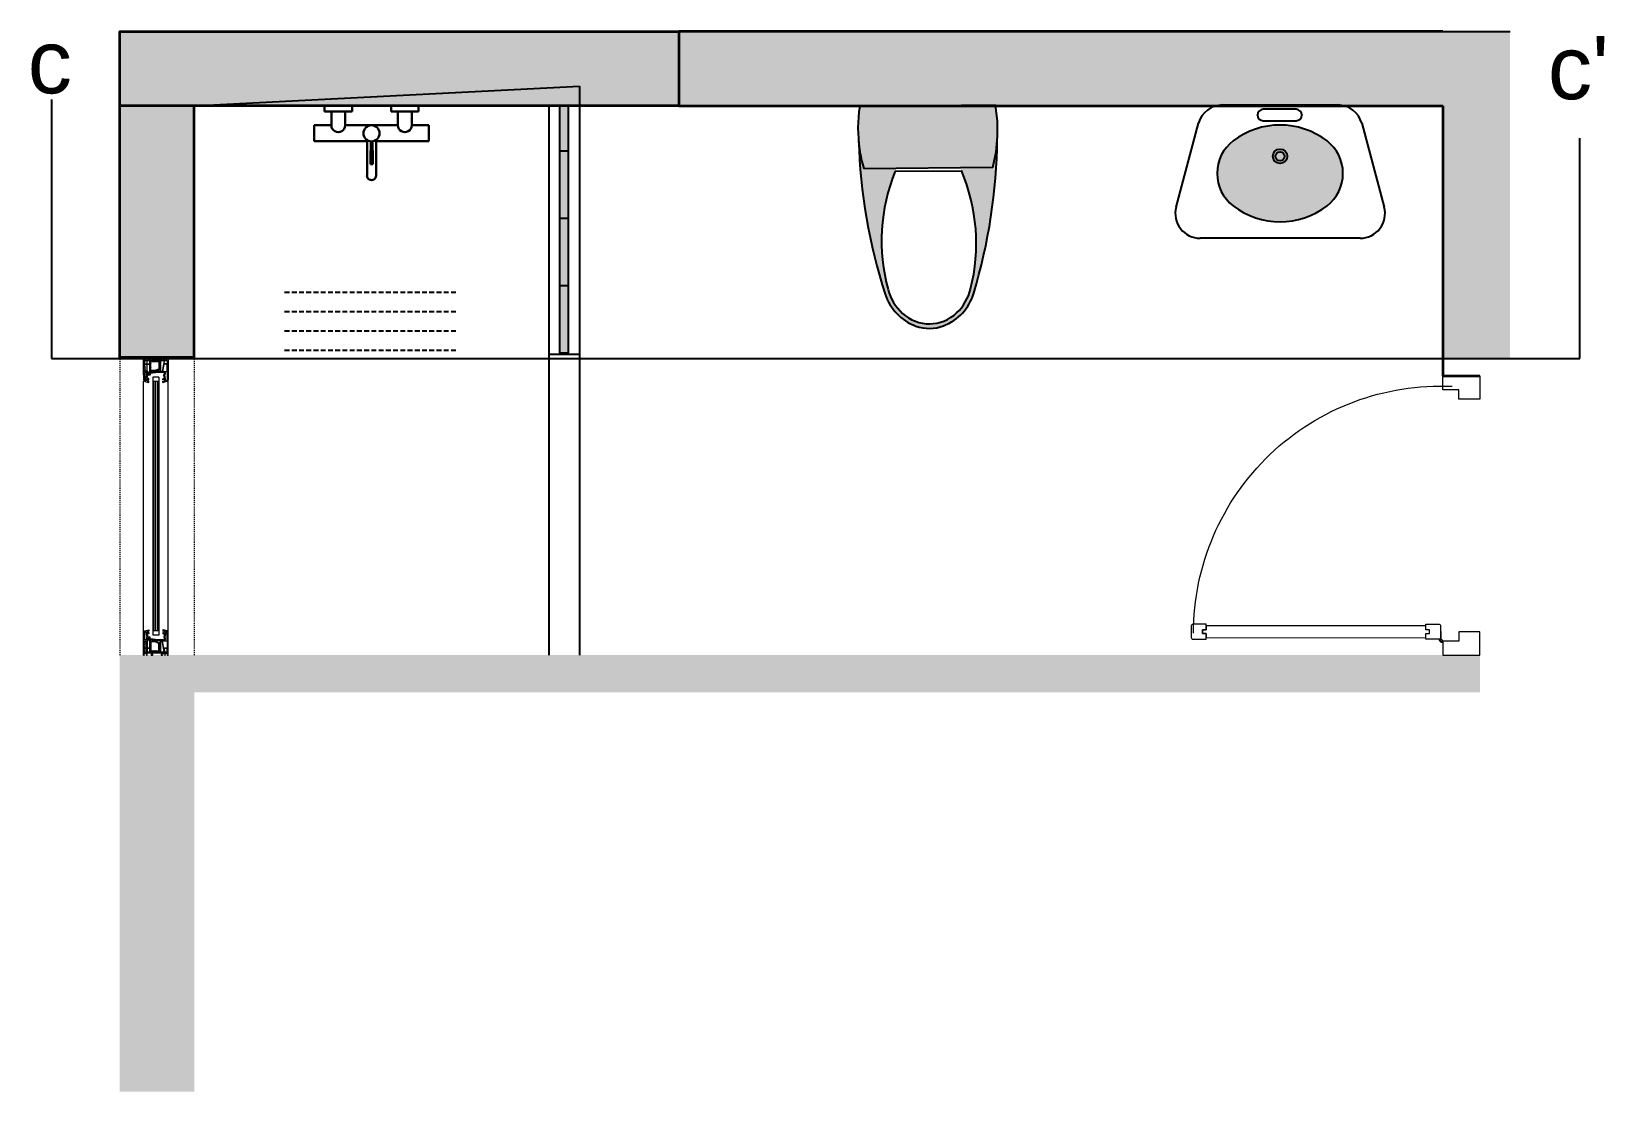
# Model space of a CAD drawing. Header units: feet. Extents: x 600 to 2744, y 411 to 1435.
# Drawn here: x 1348.2 to 1511.2, y 957.1 to 1067 of the extents above; entities that cross this region are included whole.
import ezdxf

# ---------------------------------------------------------------- set-up
doc = ezdxf.new("R2010")
doc.units = ezdxf.units.FT
doc.linetypes.add('HIDDENX2', pattern=[0.75, 0.5, -0.25])
doc.layers.add('mirror', color=151, linetype='Continuous')
doc.layers.add('SANTEH', color=7, linetype='Continuous')
for name, color, linetype, lineweight in [('PQI-A-DOOR', 51, 'Continuous', 18), ('PQI-A-HIDN', 31, 'HIDDENX2', 9), ('PQI-A-IN-ELEV', 245, 'Continuous', 9), ('PQI-A-IN-FURN', 39, 'Continuous', 13), ('PQI-A-WALL', 30, 'Continuous', 50), ('PQI-A-WIN', 140, 'Continuous', 13), ('PQI-ST-COLM', 34, 'Continuous', 40), ('WAL', 7, 'Continuous', 30)]:
    doc.layers.add(name, color=color, linetype=linetype, lineweight=lineweight)
doc.styles.get("Standard").update_dxf_attribs({"font": 'arial.ttf'})
pattern_1 = [(180, (3982.999, 2130.279), (-9e-16, -6.985), [5.08, -1.905]), (270, (3982.999, 2130.279), (6.985, -1e-15), [5.08, -1.905])]

msp = doc.modelspace()

# ---------------------------------------------------------------- texts
at = {"color": 18, "true_color": 0x000000, "attachment_point": 1}
for s, insert, char_height in [("c'", (1505.36, 1066.55), 6.563), ('c', (1347.78, 1067.16), 6.56)]:
    msp.add_mtext_dynamic_manual_height_columns(s, width=20.4273, gutter_width=32.82, heights=[0], dxfattribs=dict(at, insert=insert, char_height=char_height))

# ---------------------------------------------------------------- blocks, each defined once
blk = doc.blocks.new('*U75')
at = {"color": 18, "ltscale": 1000, "true_color": 0x000000}
for points in [[(37.5, -100), (0, -100), (0, 0), (62.5, 0), (62.5, -57), (37.5, -57), (37.5, -100)], [(712.5, -100), (750, -100), (750, 0), (687.5, 0), (687.5, -57), (712.5, -57), (712.5, -100)], [(38.9, -100.5), (38.9, -79), (37.5, -79)], [(33.9, -100), (33.9, -104), (35.4, -104)], [(43, -109), (38.9, -109), (38.9, -107.5)], [(42.4, -104), (63.9, -104), (63.9, -105.6)]]:
    blk.add_lwpolyline(points, dxfattribs=at)
for points in [[(67.9, -135.6), (67.9, -145.6), (82.9, -145.6), (82.9, -109.6, 0.414214), (78.9, -105.6), (46.9, -105.6, 0.414214), (42.9, -109.6), (42.9, -145.6), (57.9, -145.6), (57.9, -135.6)], [(67.9, -744.6), (67.9, -734.6), (82.9, -734.6), (82.9, -770.6, -0.414214), (78.9, -774.6), (46.9, -774.6, -0.414214), (42.9, -770.6), (42.9, -734.6), (57.9, -734.6), (57.9, -744.6)]]:
    blk.add_lwpolyline(points, format="xyb", close=True, dxfattribs=at)
blk.add_lwpolyline([(67.9, -734.6), (67.9, -744.6), (57.9, -744.6), (57.9, -734.6), (46.9, -734.6), (46.9, -145.6), (57.9, -145.6), (57.9, -135.6), (67.9, -135.6), (67.9, -145.6), (78.9, -145.6), (78.9, -734.6)], close=True, dxfattribs=at)
for radius in [3.5, 2.5]:
    blk.add_circle((38.9, -104), radius, dxfattribs=at)
blk.add_arc((59.2, -105.1), 663.4, 270, 2.598, dxfattribs=at)
blk = doc.blocks.new('*U76')
at = {"ltscale": 10}
for p, q in [((47, 33.1), (0, 33.1)), ((0, 33.1), (0.1, 31.2)), ((0, 33.1), (60.7, 33.1)), ((2.2, 25.9), (0, 25.1)), ((0, 25.1), (0, 23.6)), ((0, 12.1), (0, 9.6)), ((0.1, 31.2), (2.2, 30.4)), ((0.5, 23.1), (6, 23.1)), ((6, 12.6), (0.5, 12.6)), ((1, 8.6), (2.5, 8.6)), ((2.5, 8.6), (2.5, 10.6)), ((2.5, 10.6), (6, 10.6)), ((4, 30.7), (6, 30.7)), ((6, 25.6), (4, 25.6)), ((6.5, 30.2), (6.5, 26.1)), ((6.5, 22.6), (6.5, 13.1)), ((6.5, 10.1), (6.5, -15.9)), ((9.1, 23.2), (9.1, 16.9)), ((9.1, 15.7), (9.1, -11.7)), ((18.1, 23.5), (9.4, 23.5)), ((9.4, 16.6), (18.1, 16.6)), ((37.9, 16), (9.4, 16)), ((18.4, 16.9), (18.4, 23.2)), ((19, 23.2), (19, 16.9)), ((37.9, 23.5), (19.3, 23.5)), ((19.3, 16.6), (41.6, 16.6)), ((38.2, 13.9), (38.2, 15.7)), ((38.2, -2.2), (39.7, 1.7)), ((38.9, 7.9), (40.6, 7.9)), ((40, 6.4), (38.9, 6.4)), ((39, 15.7), (39, 13.9)), ((41.1, 16), (39.3, 16)), ((39.7, 1.7), (40, 6.4)), ((40.8, 23.3), (40.8, 30.2)), ((40.8, 30.2), (60.7, 30.2)), ((40.8, -2.6), (42.3, 1.1)), ((40.9, 8.2), (41.4, 15.7)), ((42.8, 22.8), (41.3, 22.8)), ((43.1, 20.2), (41.3, 20.2)), ((42.3, 1.1), (44, 15.1)), ((42.8, 22.8), (48.4, 24.4)), ((44.8, 20.7), (43.2, 20.3)), ((44.5, 15.6), (47.4, 15.1)), ((45.4, 18.4), (45.4, 20.2)), ((48.1, 24.5), (46.8, 25.1)), ((56.1, 23.3), (48, 21.8)), ((48, 15.6), (48, 21.8)), ((56.9, 25.9), (48.4, 24.4)), ((746.7, 8), (53.3, 8)), ((53.3, -8), (53.3, 8)), ((57.5, 19.5), (56.7, 22.9)), ((63, 25.9), (56.9, 25.9)), ((60.4, 19.1), (58, 19.1)), ((58.9, 23.1), (59.4, 20.9)), ((62.7, 23.7), (59.4, 23.7)), ((59.7, 20.6), (60.7, 20.6)), ((61, 20.2), (60.4, 19.1)), ((62.7, 28.6), (63.3, 26.3)), ((64.6, 19.1), (64, 20.2)), ((64.3, 20.6), (65.2, 20.6)), ((67.7, 19.1), (64.6, 19.1)), ((65.3, -8), (65.3, 8)), ((65.5, 29.4), (68, 19.5)), ((734.5, 29.4), (732, 19.5)), ((732.3, 19.1), (735.3, 19.1)), ((734.7, -8), (734.7, 8)), ((735.7, 20.6), (734.8, 20.6)), ((735.3, 19.1), (736, 20.2)), ((737.3, 28.6), (736.7, 26.3)), ((737, 25.9), (743.1, 25.9)), ((737.3, 23.7), (740.6, 23.7)), ((739, 20.2), (739.6, 19.1)), ((800, 33.1), (739.3, 33.1)), ((759.2, 30.2), (739.3, 30.2)), ((740.3, 20.6), (739.3, 20.6)), ((739.6, 19.1), (742, 19.1)), ((741.1, 23.1), (740.6, 20.9)), ((742.5, 19.5), (743.3, 22.9)), ((743.1, 25.9), (751.6, 24.4)), ((743.9, 23.3), (752, 21.8)), ((746.7, -8), (746.7, 8)), ((757.2, 22.8), (751.6, 24.4)), ((751.9, 24.5), (753.2, 25.1)), ((752, 15.6), (752, 21.8)), ((755.5, 15.6), (752.6, 15.1)), ((753, 33.1), (800, 33.1)), ((754.6, 18.4), (754.6, 20.2)), ((755.2, 20.7), (756.8, 20.3)), ((757.7, 1.1), (756, 15.1)), ((756.9, 20.2), (758.7, 20.2)), ((757.2, 22.8), (758.7, 22.8)), ((759.2, -2.6), (757.7, 1.1)), ((780.7, 16.6), (758.4, 16.6)), ((759.1, 8.2), (758.6, 15.7)), ((758.9, 16), (760.7, 16)), ((759.2, 23.3), (759.2, 30.2)), ((761, 7.9), (759.4, 7.9)), ((759.9, 6.4), (761, 6.4)), ((760.3, 1.7), (759.9, 6.4)), ((761.8, -2.2), (760.3, 1.7)), ((761, 15.7), (761, 13.9)), ((761.8, 13.9), (761.8, 15.7)), ((762.1, 23.5), (780.7, 23.5)), ((762.1, 16), (790.6, 16)), ((781, 23.2), (781, 16.9)), ((781.6, 16.9), (781.6, 23.2)), ((781.9, 23.5), (790.6, 23.5)), ((790.6, 16.6), (781.9, 16.6)), ((790.9, 23.2), (790.9, 16.9)), ((790.9, 15.7), (790.9, -11.7)), ((793.5, 30.2), (793.5, 26.1)), ((793.5, 22.6), (793.5, 13.1)), ((793.5, 10.1), (793.5, -15.9)), ((796, 30.7), (794, 30.7)), ((794, 25.6), (796, 25.6)), ((799.5, 23.1), (794, 23.1)), ((794, 12.6), (799.5, 12.6)), ((797.5, 10.6), (794, 10.6)), ((797.5, 8.6), (797.5, 10.6)), ((799, 8.6), (797.5, 8.6)), ((799.9, 31.2), (797.8, 30.4)), ((797.8, 25.9), (800, 25.1)), ((800, 33.1), (799.9, 31.2)), ((800, 25.1), (800, 23.6)), ((800, 12.1), (800, 9.6)), ((0, -15.4), (0, -17.8)), ((0, -17.8), (2.2, -18.6)), ((2.2, -23.1), (0, -23.9)), ((0, -23.9), (0, -24.8)), ((0, -24.8), (2.2, -25.6)), ((0.1, -30.9), (0, -32.9)), ((0, -32.9), (60.7, -32.9)), ((2.2, -30.1), (0.1, -30.9)), ((2.5, -14.4), (1, -14.4)), ((2.5, -16.4), (2.5, -14.4)), ((6, -16.4), (2.5, -16.4)), ((4, -18.4), (6, -18.4)), ((6, -23.4), (4, -23.4)), ((4, -25.4), (6, -25.4)), ((6, -30.4), (4, -30.4)), ((6.5, -18.9), (6.5, -22.9)), ((6.5, -25.9), (6.5, -29.9)), ((9.1, -12.9), (9.1, -22.1)), ((9.4, -12), (18.1, -12)), ((37.9, -12.6), (9.4, -12.6)), ((9.5, -22.4), (38, -16.9)), ((18.4, -11.7), (18.4, -10.3)), ((19, -10.3), (19, -11.7)), ((19.3, -12), (37.9, -12)), ((39.1, -23.3), (38, -29.6)), ((38.2, -11.7), (38.2, -2.3)), ((38.2, -16.6), (38.2, -12.9)), ((38.3, -30), (60.7, -30)), ((40.8, -19.4), (40.8, -2.8)), ((47.8, -21.6), (45.8, -22.5)), ((48.1, -24.2), (46.8, -24.8)), ((56.1, -23), (48.1, -21.6)), ((56.9, -25.7), (48.4, -24.2)), ((746.7, -8), (53.3, -8)), ((57.5, -19.2), (56.7, -22.6)), ((63, -25.7), (56.9, -25.7)), ((60.4, -18.9), (58, -18.9)), ((58.9, -22.8), (59.4, -20.6)), ((62.7, -23.5), (59.4, -23.5)), ((59.7, -20.4), (60.7, -20.4)), ((61, -19.9), (60.4, -18.9)), ((62.7, -28.4), (63.3, -26)), ((64.6, -18.9), (64, -19.9)), ((64.3, -20.4), (65.2, -20.4)), ((67.7, -18.9), (64.6, -18.9)), ((65.5, -29.1), (68, -19.2)), ((734.5, -29.1), (732, -19.2)), ((732.3, -18.9), (735.3, -18.9)), ((735.7, -20.4), (734.8, -20.4)), ((735.3, -18.9), (736, -19.9)), ((737.3, -28.4), (736.7, -26)), ((737, -25.7), (743.1, -25.7)), ((737.3, -23.5), (740.6, -23.5)), ((739, -19.9), (739.6, -18.9)), ((740.3, -20.4), (739.3, -20.4)), ((761.7, -30), (739.3, -30)), ((800, -32.9), (739.3, -32.9)), ((739.6, -18.9), (742, -18.9)), ((741.1, -22.8), (740.6, -20.6)), ((742.5, -19.2), (743.3, -22.6)), ((743.1, -25.7), (751.6, -24.2)), ((743.9, -23), (751.9, -21.6)), ((751.9, -24.2), (753.2, -24.8)), ((752.2, -21.6), (754.2, -22.5)), ((759.2, -19.4), (759.2, -2.8)), ((760.9, -23.3), (762, -29.6)), ((761.8, -11.7), (761.8, -2.3)), ((761.8, -16.6), (761.8, -12.9)), ((790.5, -22.4), (762, -16.9)), ((780.7, -12), (762.1, -12)), ((762.1, -12.6), (790.6, -12.6)), ((781, -10.3), (781, -11.7)), ((781.6, -11.7), (781.6, -10.3)), ((790.6, -12), (781.9, -12)), ((790.9, -12.9), (790.9, -22.1)), ((793.5, -18.9), (793.5, -22.9)), ((793.5, -25.9), (793.5, -29.9)), ((794, -16.4), (797.5, -16.4)), ((796, -18.4), (794, -18.4)), ((794, -23.4), (796, -23.4)), ((796, -25.4), (794, -25.4)), ((794, -30.4), (796, -30.4)), ((797.5, -16.4), (797.5, -14.4)), ((797.5, -14.4), (799, -14.4)), ((800, -17.8), (797.8, -18.6)), ((797.8, -23.1), (800, -23.9)), ((800, -24.8), (797.8, -25.6)), ((797.8, -30.1), (799.9, -30.9)), ((799.9, -30.9), (800, -32.9)), ((800, -15.4), (800, -17.8)), ((800, -23.9), (800, -24.8))]:
    blk.add_line(p, q, dxfattribs=at)
for p, q in [((9.1, 29.9), (9.1, 24.4)), ((18.1, 30.2), (9.4, 30.2)), ((9.4, 24.1), (18.1, 24.1)), ((9.6, 15.5), (34.9, 15.5)), ((9.6, 13.5), (9.6, 15.5)), ((9.6, 14.4), (10.7, 15.5)), ((9.6, 13.1), (11.6, 15.1)), ((9.6, 11.7), (11.6, 13.7)), ((34.9, 13.5), (9.6, 13.5)), ((9.6, -6.8), (9.6, 13.2)), ((9.6, 13.2), (11.6, 13.2)), ((9.6, 13), (9.8, 13.2)), ((9.6, 11.6), (11.3, 13.2)), ((9.6, 10.2), (11.6, 12.2)), ((9.6, 10.1), (11.6, 12.1)), ((9.6, 8.8), (11.6, 10.8)), ((9.6, 8.7), (11.6, 10.7)), ((9.6, 7.4), (11.6, 9.4)), ((9.6, 7.3), (11.6, 9.3)), ((9.6, 6), (11.6, 8)), ((9.6, 4.6), (11.6, 6.6)), ((9.6, 3.2), (11.6, 5.2)), ((9.6, 1.8), (11.6, 3.8)), ((9.6, 0.3), (11.6, 2.3)), ((9.6, -1.1), (11.6, 0.9)), ((10.1, 13.5), (12.1, 15.5)), ((11.5, 13.5), (13.5, 15.5)), ((11.6, 13.2), (11.6, -6.8)), ((12.9, 13.5), (14.9, 15.5)), ((14.3, 13.5), (16.3, 15.5)), ((15.7, 13.5), (17.7, 15.5)), ((17.2, 13.5), (19.2, 15.5)), ((18.4, 24.4), (18.4, 29.9)), ((18.6, 13.5), (20.6, 15.5)), ((19, 29.9), (19, 24.4)), ((25, 30.2), (19.3, 30.2)), ((19.3, 24.1), (37.9, 24.1)), ((20, 13.5), (22, 15.5)), ((21.4, 13.5), (23.4, 15.5)), ((22.8, 13.5), (24.8, 15.5)), ((24.2, 13.5), (26.2, 15.5)), ((25, 29.6), (25, 30.2)), ((25.6, 13.5), (27.6, 15.5)), ((27.1, 13.5), (29.1, 15.5)), ((30, 30.2), (28, 30.2)), ((28, 30.2), (28, 29.6)), ((28.5, 13.5), (30.5, 15.5)), ((29.9, 13.5), (31.9, 15.5)), ((30, 29.6), (30, 30.2)), ((31.3, 13.5), (33.3, 15.5)), ((32.4, -7.1), (35.6, 2.7)), ((32.7, 13.5), (34.7, 15.5)), ((37.9, 30.2), (33, 30.2)), ((33, 30.2), (33, 29.6)), ((34, -2.1), (37.1, 1)), ((34.1, 13.5), (35.9, 15.3)), ((37.5, 2), (34.3, -7.7)), ((34.7, 0), (37.6, 2.9)), ((35.3, 13.3), (36.7, 14.7)), ((35.4, 13.3), (36.8, 14.7)), ((35.4, 2.1), (37.6, 4.3)), ((35.6, 12.2), (37.6, 14.2)), ((35.6, 12.1), (37.4, 13.9)), ((35.6, 2.9), (35.6, 12.8)), ((35.6, 10.8), (37.6, 12.8)), ((35.6, 10.7), (37.6, 12.7)), ((35.6, 9.4), (37.6, 11.4)), ((35.6, 9.3), (37.6, 11.3)), ((35.6, 8), (37.6, 10)), ((35.6, 7.9), (37.6, 9.9)), ((35.6, 6.5), (37.6, 8.5)), ((35.6, 6.4), (37.6, 8.4)), ((35.6, 5.1), (37.6, 7.1)), ((35.6, 3.7), (37.6, 5.7)), ((37.6, 12.8), (37.6, 2.9)), ((37.7, 27.6), (37.9, 27.6)), ((37.9, 24.6), (37.7, 24.6)), ((38.2, 27.9), (38.2, 29.9)), ((761.8, 27.9), (761.8, 29.9)), ((762, 24.6), (762.3, 24.6)), ((780.7, 24.1), (762, 24.1)), ((762.1, 30.2), (767, 30.2)), ((762.3, 27.6), (762.1, 27.6)), ((764.4, 12.2), (762.4, 14.2)), ((762.4, 12.8), (762.4, 2.9)), ((764.4, 10.8), (762.4, 12.8)), ((764.4, 10.7), (762.4, 12.7)), ((764.4, 9.4), (762.4, 11.4)), ((764.4, 9.3), (762.4, 11.3)), ((764.4, 8), (762.4, 10)), ((764.4, 7.9), (762.4, 9.9)), ((764.4, 6.5), (762.4, 8.5)), ((764.4, 6.4), (762.4, 8.4)), ((764.4, 5.1), (762.4, 7.1)), ((764.4, 3.7), (762.4, 5.7)), ((764.6, 2.1), (762.4, 4.3)), ((765.3, 0), (762.4, 2.9)), ((762.5, 2), (765.7, -7.7)), ((764.4, 12.1), (762.6, 13.9)), ((766, -2.1), (762.9, 1)), ((764.6, 13.3), (763.2, 14.7)), ((764.7, 13.3), (763.3, 14.7)), ((765.9, 13.5), (764.1, 15.3)), ((764.4, 2.9), (764.4, 12.8)), ((767.6, -7.1), (764.4, 2.7)), ((790.4, 15.5), (765.1, 15.5)), ((765.1, 13.5), (790.4, 13.5)), ((767.3, 13.5), (765.3, 15.5)), ((768.7, 13.5), (766.7, 15.5)), ((767, 30.2), (767, 29.6)), ((770.1, 13.5), (768.1, 15.5)), ((771.5, 13.5), (769.5, 15.5)), ((770, 29.6), (770, 30.2)), ((770, 30.2), (772, 30.2)), ((772.9, 13.5), (770.9, 15.5)), ((772, 30.2), (772, 29.6)), ((774.3, 13.5), (772.3, 15.5)), ((775.8, 13.5), (773.8, 15.5)), ((775, 29.6), (775, 30.2)), ((775, 30.2), (780.7, 30.2)), ((777.2, 13.5), (775.2, 15.5)), ((778.6, 13.5), (776.6, 15.5)), ((780, 13.5), (778, 15.5)), ((781.4, 13.5), (779.4, 15.5)), ((782.8, 13.5), (780.8, 15.5)), ((781, 29.9), (781, 24.4)), ((781.6, 24.4), (781.6, 29.9)), ((781.9, 30.2), (790.6, 30.2)), ((790.6, 24.1), (781.9, 24.1)), ((784.2, 13.5), (782.2, 15.5)), ((785.7, 13.5), (783.7, 15.5)), ((787.1, 13.5), (785.1, 15.5)), ((788.5, 13.5), (786.5, 15.5)), ((789.9, 13.5), (787.9, 15.5)), ((790.4, 13.1), (788.4, 15.1)), ((790.4, 11.7), (788.4, 13.7)), ((790.4, 13.2), (788.4, 13.2)), ((788.4, 13.2), (788.4, -6.8)), ((790.4, 10.2), (788.4, 12.2)), ((790.4, 10.1), (788.4, 12.1)), ((790.4, 8.8), (788.4, 10.8)), ((790.4, 8.7), (788.4, 10.7)), ((790.4, 7.4), (788.4, 9.4)), ((790.4, 7.3), (788.4, 9.3)), ((790.4, 6), (788.4, 8)), ((790.4, 4.6), (788.4, 6.6)), ((790.4, 3.2), (788.4, 5.2)), ((790.4, 1.8), (788.4, 3.8)), ((790.4, 0.3), (788.4, 2.3)), ((790.4, -1.1), (788.4, 0.9)), ((790.4, 11.6), (788.7, 13.2)), ((790.4, 14.4), (789.3, 15.5)), ((790.4, 13), (790.2, 13.2)), ((790.4, 13.5), (790.4, 15.5)), ((790.4, -6.8), (790.4, 13.2)), ((790.9, 29.9), (790.9, 24.4)), ((9.1, -23.6), (9.1, -29.7)), ((17.7, -21.7), (9.3, -23.3)), ((9.4, -30), (17.8, -30)), ((9.6, -2.5), (11.6, -0.5)), ((9.6, -3.9), (11.6, -1.9)), ((9.6, -5.3), (11.6, -3.3)), ((9.6, -6.7), (11.6, -4.7)), ((9.8, -7.9), (11.6, -6.1)), ((10.4, -8.8), (11.8, -7.3)), ((11.2, -9.3), (13, -7.5)), ((12.3, -7.5), (31.7, -7.5)), ((31.7, -9.5), (12.3, -9.5)), ((12.4, -9.5), (14.4, -7.5)), ((13.9, -9.5), (15.9, -7.5)), ((15.3, -9.5), (17.3, -7.5)), ((16.7, -9.5), (18.7, -7.5)), ((18.1, -9.5), (20.1, -7.5)), ((18.1, -29.7), (18.1, -22)), ((19, -29.7), (19, -21.7)), ((19.2, -21.4), (37.8, -17.8)), ((37.1, -30), (19.3, -30)), ((19.5, -9.5), (21.5, -7.5)), ((20.9, -9.5), (22.9, -7.5)), ((22.3, -9.5), (24.3, -7.5)), ((23.8, -9.5), (25.8, -7.5)), ((25.2, -9.5), (27.2, -7.5)), ((26.6, -9.5), (28.6, -7.5)), ((28, -9.5), (30, -7.5)), ((29.4, -9.5), (31.4, -7.5)), ((30.8, -9.5), (35.1, -5.3)), ((32.3, -9.5), (34.4, -7.4)), ((32.6, -6.3), (35.8, -3.2)), ((33.3, -4.2), (36.4, -1.1)), ((38.7, -22), (37.4, -29.7)), ((38.2, -18.1), (38.2, -19.4)), ((761.3, -22), (762.6, -29.7)), ((761.8, -18.1), (761.8, -19.4)), ((780.8, -21.4), (762.2, -17.8)), ((762.9, -30), (780.7, -30)), ((766.7, -4.2), (763.5, -1.1)), ((767.3, -6.3), (764.2, -3.2)), ((769.2, -9.5), (764.9, -5.3)), ((767.7, -9.5), (765.6, -7.4)), ((787.7, -7.5), (768.3, -7.5)), ((768.3, -9.5), (787.7, -9.5)), ((770.6, -9.5), (768.6, -7.5)), ((772, -9.5), (770, -7.5)), ((773.4, -9.5), (771.4, -7.5)), ((774.8, -9.5), (772.8, -7.5)), ((776.2, -9.5), (774.2, -7.5)), ((777.6, -9.5), (775.6, -7.5)), ((779.1, -9.5), (777.1, -7.5)), ((780.5, -9.5), (778.5, -7.5)), ((781.9, -9.5), (779.9, -7.5)), ((781, -29.7), (781, -21.7)), ((783.3, -9.5), (781.3, -7.5)), ((781.9, -29.7), (781.9, -22)), ((790.6, -30), (782.2, -30)), ((782.3, -21.7), (790.7, -23.3)), ((784.7, -9.5), (782.7, -7.5)), ((786.1, -9.5), (784.1, -7.5)), ((787.5, -9.5), (785.5, -7.5)), ((788.7, -9.3), (787, -7.5)), ((789.6, -8.8), (788.2, -7.3)), ((790.4, -2.5), (788.4, -0.5)), ((790.4, -3.9), (788.4, -1.9)), ((790.4, -5.3), (788.4, -3.3)), ((790.4, -6.7), (788.4, -4.7)), ((790.2, -7.9), (788.4, -6.1)), ((790.9, -23.6), (790.9, -29.7))]:
    blk.add_line(p, q)
at = {"ltscale": 100}
for p, q in [((65.3, 5), (734.7, 5)), ((65.3, 0), (734.7, 0)), ((65.3, -5), (734.7, -5))]:
    blk.add_line(p, q, dxfattribs=at)
at = {"ltscale": 10}
for centre, radius, start, end in [((0.5, 23.6), 0.5, 180, 270), ((0.5, 12.1), 0.5, 90, 180), ((1, 9.6), 1, 180, 270), ((2.6, 31.4), 1, 250, 293.8955), ((2.6, 24.9), 1, 66.1045, 110), ((4, 28.2), 2.5, 90, 113.8955), ((4, 28.1), 2.5, 246.1045, 270), ((6, 30.2), 0.5, 0, 90), ((6, 26.1), 0.5, 270, 0), ((6, 22.6), 0.5, 0, 90), ((6, 13.1), 0.5, 270, 0), ((6, 10.1), 0.5, 0, 90), ((9.4, 23.2), 0.3, 90, 180), ((9.4, 16.9), 0.3, 180, 270), ((9.4, 15.7), 0.3, 90, 180), ((18.1, 23.2), 0.3, 0, 90), ((18.1, 16.9), 0.3, 270, 360), ((19.3, 23.2), 0.3, 90, 180), ((19.3, 16.9), 0.3, 180, 270), ((37.9, 23.2), 0.3, 1.6854, 90), ((37.9, 15.7), 0.3, 0, 90), ((41.3, 23.3), 3.1, 181.6854, 270), ((38.6, 13.9), 0.4, 180, 0), ((38.9, 7.1), 0.75, 90, 270), ((39.3, 15.7), 0.3, 90, 180), ((40.6, 8.2), 0.3, 270, 356), ((44.3, 19.6), 6, 65.2313, 125.6853), ((41.3, 23.3), 0.5, 180, 270), ((41.1, 15.7), 0.3, 356, 90), ((41.6, 16.9), 0.3, 270, 326.3748), ((44.5, 15.1), 3.1, 79.1758, 146.3748), ((43.1, 20.7), 0.5, 270, 286), ((44.5, 15.1), 0.5, 82, 176), ((44.9, 20.2), 0.5, 0, 106), ((45.1, 18.4), 0.3, 259.1758, 0), ((47.5, 15.6), 0.5, 261.547, 0), ((48.3, 24.9), 0.5, 245.2313, 280), ((56.2, 22.8), 0.5, 14, 100), ((56.9, 25.4), 0.5, 90, 100), ((56.9, 25.4), 0.5, 90, 100), ((58, 19.6), 0.5, 194, 270), ((59.4, 23.2), 0.5, 90, 194), ((59.7, 20.9), 0.3, 194, 270), ((60.7, 28.1), 5, 14, 90), ((60.7, 28.1), 2.1, 14, 90), ((60.7, 20.3), 0.3, 330, 90), ((62.7, 20.9), 2.8, 0, 90), ((63, 26.2), 0.3, 270, 14), ((64.3, 20.3), 0.3, 90, 210), ((65.2, 20.9), 0.3, 270, 0), ((67.7, 19.4), 0.3, 270, 14), ((732.3, 19.4), 0.3, 166, 270), ((739.3, 28.1), 5, 90, 166), ((737.3, 20.9), 2.8, 90, 180), ((734.8, 20.9), 0.3, 180, 270), ((735.7, 20.3), 0.3, 330, 90), ((737, 26.2), 0.3, 166, 270), ((739.3, 28.1), 2.1, 90, 166), ((739.3, 20.3), 0.3, 90, 210), ((740.3, 20.9), 0.3, 270, 346), ((740.6, 23.2), 0.5, 346, 90), ((742, 19.6), 0.5, 270, 346), ((743.1, 25.4), 0.5, 80, 90), ((743.1, 25.4), 0.5, 80, 90), ((743.8, 22.8), 0.5, 80, 166), ((751.7, 24.9), 0.5, 260, 294.7687), ((752.5, 15.6), 0.5, 180, 278.453), ((755.7, 19.6), 6, 54.3147, 114.7687), ((755.1, 20.2), 0.5, 74, 180), ((754.9, 18.4), 0.3, 180, 280.8242), ((755.5, 15.1), 3.1, 33.6252, 100.8242), ((755.5, 15.1), 0.5, 4, 98), ((756.9, 20.7), 0.5, 254, 270), ((758.4, 16.9), 0.3, 213.6252, 270), ((758.9, 15.7), 0.3, 90, 184), ((758.7, 23.3), 0.5, 270, 0), ((758.7, 23.3), 3.1, 270, 358.3146), ((759.4, 8.2), 0.3, 184, 270), ((760.7, 15.7), 0.3, 0, 90), ((761.4, 13.9), 0.4, 180, 0), ((761, 7.1), 0.75, 270, 90), ((762.1, 23.2), 0.3, 90, 178.3146), ((762.1, 15.7), 0.3, 90, 180), ((780.7, 23.2), 0.3, 0, 90), ((780.7, 16.9), 0.3, 270, 0), ((781.9, 23.2), 0.3, 90, 180), ((781.9, 16.9), 0.3, 180, 270), ((790.6, 23.2), 0.3, 0, 90), ((790.6, 16.9), 0.3, 270, 360), ((790.6, 15.7), 0.3, 0, 90), ((794, 30.2), 0.5, 90, 180), ((794, 26.1), 0.5, 180, 270), ((794, 22.6), 0.5, 90, 180), ((794, 13.1), 0.5, 180, 270), ((794, 10.1), 0.5, 90, 180), ((796, 28.2), 2.5, 66.1045, 90), ((796, 28.1), 2.5, 270, 293.8955), ((797.4, 31.4), 1, 246.1045, 290), ((797.4, 24.9), 1, 70, 113.8955), ((799, 9.6), 1, 270, 0), ((799.5, 23.6), 0.5, 270, 0), ((799.5, 12.1), 0.5, 0, 90), ((1, -15.4), 1, 90, 180), ((2.6, -17.7), 1, 250, 293.8955), ((2.6, -24.1), 1, 66.1045, 110), ((2.6, -24.7), 1, 250, 293.8955), ((2.6, -31.1), 1, 66.1045, 110), ((4, -20.9), 2.5, 90, 113.8955), ((4, -20.9), 2.5, 246.1045, 270), ((4, -27.9), 2.5, 90, 113.8955), ((4, -27.9), 2.5, 246.1045, 270), ((6, -15.9), 0.5, 270, 0), ((6, -18.9), 0.5, 0, 90), ((6, -22.9), 0.5, 270, 0), ((6, -25.9), 0.5, 0, 90), ((6, -29.9), 0.5, 270, 0), ((9.4, -11.7), 0.3, 180, 270), ((9.4, -12.9), 0.3, 90, 180), ((9.4, -22.1), 0.3, 180, 280.8928), ((18.1, -11.7), 0.3, 270, 0), ((18.7, -10.3), 0.3, 90, 180), ((18.7, -10.3), 0.3, 0, 90), ((19.3, -11.7), 0.3, 180, 270), ((37.9, -11.7), 0.3, 270, 0), ((37.9, -12.9), 0.3, 0, 90), ((37.9, -16.6), 0.3, 280.8928, 0), ((38.3, -29.7), 0.3, 170, 270), ((38.5, -2.3), 0.3, 159, 180), ((39.4, -23.3), 0.3, 39.1553, 170), ((44.3, -19.4), 6, 219.1553, 294.7687), ((41.3, -2.8), 0.5, 159, 180), ((44.3, -19.4), 3.5, 180, 294.7236), ((48, -22.1), 0.5, 80, 114.7236), ((48.3, -24.7), 0.5, 80, 114.7687), ((56.2, -22.5), 0.5, 260, 346), ((56.9, -25.2), 0.5, 260, 270), ((56.9, -25.2), 0.5, 260, 270), ((58, -19.4), 0.5, 90, 166), ((59.4, -23), 0.5, 166, 270), ((59.7, -20.7), 0.3, 90, 166), ((60.7, -20.1), 0.3, 270, 30), ((60.7, -27.9), 2.1, 270, 346), ((60.7, -27.9), 5, 270, 346), ((62.7, -20.7), 2.8, 270, 0), ((63, -26), 0.3, 346, 90), ((64.3, -20.1), 0.3, 150, 270), ((65.2, -20.7), 0.3, 0, 90), ((67.7, -19.2), 0.3, 346, 90), ((732.3, -19.2), 0.3, 90, 194), ((734.8, -20.7), 0.3, 90, 180), ((737.3, -20.7), 2.8, 180, 270), ((739.3, -27.9), 5, 194, 270), ((735.7, -20.1), 0.3, 270, 30), ((737, -26), 0.3, 90, 194), ((739.3, -27.9), 2.1, 194, 270), ((739.3, -20.1), 0.3, 150, 270), ((740.3, -20.7), 0.3, 14, 90), ((740.6, -23), 0.5, 270, 14), ((742, -19.4), 0.5, 14, 90), ((743.1, -25.2), 0.5, 270, 280), ((743.1, -25.2), 0.5, 270, 280), ((743.8, -22.5), 0.5, 194, 280), ((751.7, -24.7), 0.5, 65.2313, 100), ((752, -22.1), 0.5, 65.2764, 100), ((755.7, -19.4), 6, 245.2313, 320.8447), ((755.7, -19.4), 3.5, 245.2764, 0), ((758.7, -2.8), 0.5, 360, 21), ((760.6, -23.3), 0.3, 10, 140.8447), ((761.7, -29.7), 0.3, 270, 10), ((761.5, -2.3), 0.3, 360, 21), ((762.1, -11.7), 0.3, 180, 270), ((762.1, -12.9), 0.3, 90, 180), ((762.1, -16.6), 0.3, 180, 259.1072), ((780.7, -11.7), 0.3, 270, 0), ((781.3, -10.3), 0.3, 90, 180), ((781.3, -10.3), 0.3, 0, 90), ((781.9, -11.7), 0.3, 180, 270), ((790.6, -22.1), 0.3, 259.1072, 0), ((790.6, -11.7), 0.3, 270, 0), ((790.6, -12.9), 0.3, 0, 90), ((794, -15.9), 0.5, 180, 270), ((794, -18.9), 0.5, 90, 180), ((794, -22.9), 0.5, 180, 270), ((794, -25.9), 0.5, 90, 180), ((794, -29.9), 0.5, 180, 270), ((796, -20.9), 2.5, 66.1045, 90), ((796, -20.9), 2.5, 270, 293.8955), ((796, -27.9), 2.5, 66.1045, 90), ((796, -27.9), 2.5, 270, 293.8955), ((797.4, -17.7), 1, 246.1045, 290), ((797.4, -24.1), 1, 70, 113.8955), ((797.4, -24.7), 1, 246.1045, 290), ((797.4, -31.1), 1, 70, 113.8955), ((799, -15.4), 1, 0, 90)]:
    blk.add_arc(centre, radius, start, end, dxfattribs=at)
for centre, radius, start, end in [((9.4, 29.9), 0.3, 90, 180), ((9.4, 24.4), 0.3, 180, 270), ((18.1, 29.9), 0.3, 0, 90), ((18.1, 24.4), 0.3, 270, 0), ((19.3, 29.9), 0.3, 90, 180), ((19.3, 24.4), 0.3, 180, 270), ((26.5, 29.6), 1.5, 180, 0), ((31.5, 29.6), 1.5, 180, 0), ((34.9, 12.8), 2.7, 0, 90), ((34.9, 12.8), 0.7, 0, 90), ((34.9, 2.9), 0.7, 342, 360), ((37.7, 26.1), 1.5, 90, 270), ((34.9, 2.9), 2.7, 342, 0), ((37.9, 29.9), 0.3, 0, 90), ((37.9, 27.9), 0.3, 270, 0), ((37.9, 24.4), 0.25, 270, 90), ((762.1, 29.9), 0.3, 90, 180), ((762.1, 27.9), 0.3, 180, 270), ((762, 24.4), 0.25, 90, 270), ((762.3, 26.1), 1.5, 270, 90), ((765.1, 12.8), 2.7, 90, 180), ((765.1, 2.9), 2.7, 180, 198), ((765.1, 12.8), 0.7, 90, 180), ((765.1, 2.9), 0.7, 180, 198), ((768.5, 29.6), 1.5, 180, 0), ((773.5, 29.6), 1.5, 180, 0), ((780.7, 29.9), 0.3, 0, 90), ((780.7, 24.4), 0.3, 270, 0), ((781.9, 29.9), 0.3, 90, 180), ((781.9, 24.4), 0.3, 180, 270), ((790.6, 29.9), 0.3, 0, 90), ((790.6, 24.4), 0.3, 270, 360), ((9.4, -23.6), 0.3, 100.8928, 180), ((9.4, -29.7), 0.3, 180, 270), ((12.3, -6.8), 2.7, 180, 270), ((12.3, -6.8), 0.7, 180, 270), ((17.8, -22), 0.3, 0, 100.8928), ((17.8, -29.7), 0.3, 270, 360), ((19.3, -21.7), 0.3, 100.8928, 180), ((19.3, -29.7), 0.3, 180, 270), ((31.7, -6.8), 0.7, 270, 342), ((31.7, -6.8), 2.7, 270, 342), ((37.1, -29.7), 0.3, 270, 350), ((37.9, -18.1), 0.3, 0, 100.8928), ((44.3, -19.4), 6.1, 180, 203.7683), ((38.4, -21.9), 0.3, 350, 23.7683), ((755.7, -19.4), 6.1, 336.2317, 0), ((761.6, -21.9), 0.3, 156.2317, 190), ((762.1, -18.1), 0.3, 79.1072, 180), ((762.9, -29.7), 0.3, 190, 270), ((768.3, -6.8), 2.7, 198, 270), ((768.3, -6.8), 0.7, 198, 270), ((780.7, -29.7), 0.3, 270, 0), ((780.7, -21.7), 0.3, 0, 79.1072), ((782.2, -22), 0.3, 79.1072, 180), ((782.2, -29.7), 0.3, 180, 270), ((787.7, -6.8), 2.7, 270, 0), ((787.7, -6.8), 0.7, 270, 0), ((790.6, -29.7), 0.3, 270, 0), ((790.6, -23.6), 0.3, 0, 79.1072)]:
    blk.add_arc(centre, radius, start, end)
at = {"layer": 'PQI-A-HIDN'}
for p, q in [((800, 97.1), (0, 97.1)), ((800, -102.9), (0, -102.9))]:
    blk.add_line(p, q, dxfattribs=at)
at = {"layer": 'PQI-A-IN-ELEV', "ltscale": 100}
for p, q in [((60.7, 33.1), (735.4, 33.1)), ((60.7, -32.9), (738.4, -32.9))]:
    blk.add_line(p, q, dxfattribs=at)
blk = doc.blocks.new('S_36')
at = {"layer": 'SANTEH'}
for p, q in [((239, 471), (-239, 471)), ((-466, 450), (466, 450)), ((-491, 0), (491, 0))]:
    blk.add_line(p, q, dxfattribs=at)
blk.add_lwpolyline([(-466, 450), (-491, 337), (-503, 227), (-503, 112), (-491, 0)], dxfattribs=at)
for centre, radius, start, end in [((0, 1323), 286, 69.5476, 110.4524), ((27, 1250), 364, 110.4524, 162.7523), ((52, 1235), 362, 133.1457, 165.2214), ((0, 1290), 286, 46.8543, 133.1457), ((-27, 1250), 364, 17.2477, 69.5476), ((-52, 1235), 362, 14.7786, 46.8543), ((3549, 157), 4051, 162.7523, 178.7776), ((996, 985), 1338, 165.2214, 202.6263), ((-996, 985), 1338, 337.3737, 14.7786), ((-3549, 157), 4051, 1.2224, 17.2477), ((-525, 169), 1030, 7.7399, 15.822), ((-525, 169), 1030, 350.5377, 7.7399)]:
    blk.add_arc(centre, radius, start, end, dxfattribs=at)
blk = doc.blocks.new('OVALFREE')
for p, q in [((-8.247561, 0), (8.247561, 0)), ((-3.249447, -1.45402), (-3.249447, -1.41473)), ((2.271533, -0.61875), (-2.414177, -0.61875)), ((3.106803, -1.41473), (3.106803, -1.45402)), ((-14.879001, -14.613447), (-11.666235, -2.623241)), ((-2.414177, -2.25), (2.271533, -2.25)), ((11.666235, -2.623241), (14.879001, -14.613447)), ((11.460326, -19.06875), (-11.460326, -19.06875))]:
    blk.add_line(p, q)
for radius in [1.040625, 0.646875]:
    blk.add_circle((-0.015072, -7.340625), radius)
for centre, radius, start, end in [((-8.247561, -3.539272), 3.539272, 90, 165.000003), ((8.247561, -3.539272), 3.539272, 14.999997, 90), ((-2.414177, -1.45402), 0.83527, 90, 180), ((-2.414177, -1.41473), 0.83527, 180, 270), ((2.271533, -1.45402), 0.83527, 0, 90), ((2.271533, -1.41473), 0.83527, 270, 0), ((-0.015072, -13.889206), 11.020456, 52.448718, 127.551282), ((-3.168259, -9.7875), 5.846813, 127.551279, 232.448716), ((3.138114, -9.7875), 5.846813, 307.551284, 52.448721), ((-11.460326, -15.529478), 3.539272, 165.000003, 270), ((-0.015072, -5.685794), 11.020456, 232.448718, 307.551282), ((11.460326, -15.529478), 3.539272, 270, 14.999997)]:
    blk.add_arc(centre, radius, start, end)

# ---------------------------------------------------------------- hatches: boundary and pattern name
at = {"true_color": 0x000000, "transparency": 33554687}
h = msp.add_hatch(color=18, dxfattribs=at)
h.dxf.hatch_style = 1
h.paths.add_polyline_path([(1501.44, 1058.8), (1501.44, 1067.02), (1494.46, 1067.02), (1415.26, 1067.02), (1415.27, 1059.3), (1441.07, 1059.3), (1448.11, 1059.37), (1448.11, 1059.3), (1470.99, 1059.3, -0.06374), (1471.63, 1059.39), (1483.59, 1059.39, -0.06374), (1484.24, 1059.3), (1494.46, 1059.3), (1494.46, 1033.11), (1501.44, 1033.11)])
at = {"true_color": 0xf7abae}
h = msp.add_hatch(dxfattribs=at)
h.set_pattern_fill('ANGLE', color=241, angle=180)
h.set_pattern_definition(pattern_1)
h.paths.add_polyline_path([(1402.95, 1033.52), (1403.84, 1033.52), (1403.84, 1059.29), (1402.95, 1059.29)])
at = {"true_color": 0x2776bb}
h = msp.add_hatch(dxfattribs=at)
h.set_pattern_fill('ANGLE', color=152, angle=180)
h.set_pattern_definition(pattern_1)
h.paths.add_polyline_path([(1402.95, 1033.52), (1403.84, 1033.52), (1403.84, 1059.29), (1402.95, 1059.29)])
h = msp.add_hatch(color=152, dxfattribs=at)
h.dxf.hatch_style = 1
h.paths.add_polyline_path([(1402.95, 1033.52), (1403.84, 1033.52), (1403.84, 1059.29), (1402.95, 1059.29)])
at = {"true_color": 0x7aafdf, "transparency": 33554687}
h = msp.add_hatch(color=143, dxfattribs=at)
h.dxf.hatch_style = 1
h.paths.add_polyline_path([(1434.03, 1059.24, 0.0752), (1434, 1054.82, 0.035279), (1434.45, 1052.79), (1447.81, 1052.91), (1448.16, 1054.54), (1448.32, 1056.11), (1448.3, 1057.77), (1448.11, 1059.3), (1441.07, 1059.3)])
h.paths.add_polyline_path([(1445.52, 1040.31, -0.140878), (1444.07, 1037.83, -0.39538), (1438.46, 1037.78, -0.140878), (1436.97, 1040.23, -0.168972), (1437.82, 1052.82), (1434.45, 1052.79, -0.035279), (1434, 1054.82, -0.012917), (1433.91, 1055.58, 0.069295), (1436.66, 1039.78, 0.232247), (1439.85, 1036.47, 0.1804), (1442.71, 1036.5, 0.232247), (1445.84, 1039.87, 0.070038), (1448.29, 1055.88), (1448.16, 1054.54), (1447.81, 1052.91), (1444.43, 1052.88, -0.168972)])
h = msp.add_hatch(color=8)
h.dxf.hatch_style = 1
h.paths.add_polyline_path([(1472.73, 1048.93, 0.339953), (1482.47, 1048.93, 0.492589), (1482.47, 1055.65, 0.339953), (1472.73, 1055.65, 0.492589)])
at = {"layer": 'PQI-A-IN-FURN', "true_color": 0x000000}
h = msp.add_hatch(color=18, dxfattribs=at)
h.dxf.hatch_style = 1
h.paths.add_polyline_path([(1357.32, 1037.09), (1357.32, 1033.23), (1365.04, 1033.23), (1365.04, 1059.29), (1357.32, 1059.29), (1357.32, 1055.43), (1357.32, 1037.09)])
h.paths.add_polyline_path([(1357.32, 1059.29), (1501.36, 1059.29), (1501.36, 1067.02), (1357.32, 1067.02)])
h = msp.add_hatch(color=18, dxfattribs=at)
h.dxf.hatch_style = 1
h.paths.add_polyline_path([(1357.31, 957.05), (1365.04, 957.05), (1365.04, 998.46), (1498.32, 998.46), (1498.32, 1002.32), (1357.31, 1002.32)])

# ---------------------------------------------------------------- linework, layer by layer
at = {"color": 18, "true_color": 0x000000}
for p, q in [((1494.46, 1067.02), (1501.44, 1067.02)), ((1508.66, 1033.11), (1508.66, 1055.94))]:
    msp.add_line(p, q, dxfattribs=at)
for p, q in [((1350.24, 1059.96), (1350.24, 1033.11)), ((1365.04, 1059.29), (1404.99, 1061.33)), ((1404.99, 1061.33), (1404.99, 1002.32)), ((1401.85, 1002.32), (1401.85, 1059.29)), ((1350.24, 1033.11), (1508.66, 1033.11)), ((1404.99, 1033.52), (1401.85, 1033.52))]:
    msp.add_line(p, q)
at = {"color": 143, "linetype": 'HIDDENX2', "true_color": 0x7aafdf}
for p, q in [((1392.16, 1039.93), (1374.41, 1039.93)), ((1392.16, 1037.93), (1374.41, 1037.93)), ((1392.16, 1035.93), (1374.41, 1035.93)), ((1392.16, 1033.93), (1374.41, 1033.93))]:
    msp.add_line(p, q, dxfattribs=at)
at = {"layer": 'mirror'}
for p, q in [((1402.95, 1033.52), (1402.95, 1059.29)), ((1403.84, 1033.52), (1403.84, 1059.29))]:
    msp.add_line(p, q, dxfattribs=at)
at = {"layer": 'PQI-A-WALL', "color": 0, "lineweight": 35, "ltscale": 1000}
for p, q in [((1494.46, 1067.02), (1415.26, 1067.02)), ((1415.27, 1059.3), (1494.46, 1059.3)), ((1494.46, 1059.3), (1494.46, 1031.29)), ((1494.46, 1031.29), (1498.32, 1031.29))]:
    msp.add_line(p, q, dxfattribs=at)
msp.add_lwpolyline([(1365.04, 1059.29), (1357.31, 1059.29), (1357.31, 1033.23), (1365.04, 1033.23)], close=True, dxfattribs=at)
at = {"layer": 'PQI-ST-COLM', "color": 0, "lineweight": 35}
msp.add_lwpolyline([(1357.32, 1055.43), (1357.32, 1067.02), (1415.26, 1067.02), (1415.27, 1059.29), (1357.32, 1059.29)], dxfattribs=at)
at = {"layer": 'WAL', "color": 152, "true_color": 0x2776bb}
for p, q in [((1378.55, 1058.71), (1378.55, 1059.29)), ((1381.4, 1058.71), (1378.55, 1058.71)), ((1379.26, 1058.71), (1379.26, 1057.28)), ((1380.69, 1058.71), (1380.69, 1057.28)), ((1381.4, 1058.71), (1381.4, 1059.29)), ((1385.45, 1058.71), (1385.45, 1059.29)), ((1385.45, 1058.71), (1388.3, 1058.71)), ((1386.16, 1058.71), (1386.16, 1057.28)), ((1387.59, 1058.71), (1387.59, 1057.28)), ((1388.3, 1058.71), (1388.3, 1059.29)), ((1377.48, 1055.62), (1377.48, 1057.28)), ((1377.48, 1057.28), (1379.26, 1057.28)), ((1380.69, 1057.28), (1386.16, 1057.28)), ((1387.59, 1057.28), (1389.37, 1057.28)), ((1389.37, 1055.62), (1389.37, 1057.28)), ((1377.48, 1055.62), (1382.95, 1055.62)), ((1382.95, 1055.77), (1382.95, 1052.07)), ((1383.33, 1054.67), (1383.33, 1055.62)), ((1383.52, 1054.67), (1383.52, 1055.62)), ((1383.9, 1055.77), (1383.9, 1052.07)), ((1383.9, 1055.62), (1389.37, 1055.62)), ((1383.31, 1054.67), (1383.31, 1053.24)), ((1383.54, 1054.67), (1383.31, 1054.67)), ((1383.54, 1054.67), (1383.54, 1053.24)), ((1383.54, 1053.24), (1383.31, 1053.24))]:
    msp.add_line(p, q, dxfattribs=at)
for centre, major_axis, start_param, end_param in [((1379.97, 1057.28), (0.505, 0.505), 2.356194, 5.497787), ((1383.42, 1056.45), (0.589, 0.589), 5.497787, 11.780972), ((1386.87, 1057.28), (0.505, 0.505), 2.356194, 5.497787), ((1383.42, 1052.07), (-0.336, 0.336), 0.785398, 3.926991)]:
    msp.add_ellipse(centre, major_axis=major_axis, ratio=1, start_param=start_param, end_param=end_param, dxfattribs=at)

# ---------------------------------------------------------------- block references
at = {"layer": 'PQI-A-DOOR', "ltscale": 1000, "xscale": -0.03863196438221, "yscale": 0.03863196438221, "zscale": 0.03863196438221, "rotation": 269.9944915207845}
msp.add_blockref('*U75', (1498.32, 1002.32), dxfattribs=at)
at = {"layer": 'PQI-A-WIN', "ltscale": 1000, "xscale": 0.03863196438221001, "yscale": 0.03863196438221001, "zscale": 0.03863196438221001, "rotation": 89.997245771198}
msp.add_blockref('*U76', (1361.07, 1002.32), dxfattribs=at)
at = {"layer": 'SANTEH', "xscale": 0.0143462464459621, "yscale": 0.0143462464459621, "zscale": 0.0143462464459621, "rotation": 180.5310717543943}
msp.add_blockref('S_36', (1441.07, 1059.3), dxfattribs=at)
at = {"layer": 'SANTEH', "xscale": 0.7248132315328001, "yscale": 0.7248132315328001, "zscale": 0.7248132315328001}
msp.add_blockref('OVALFREE', (1477.61, 1059.39), dxfattribs=at)

msp.set_redraw_order([(e.dxf.handle, doc.entitydb.next_handle()) for e in msp.query("TEXT MTEXT ATTDEF DIMENSION ARC_DIMENSION")])  # texts and dimensions are drawn at this point

doc.saveas('drawing.dxf')
